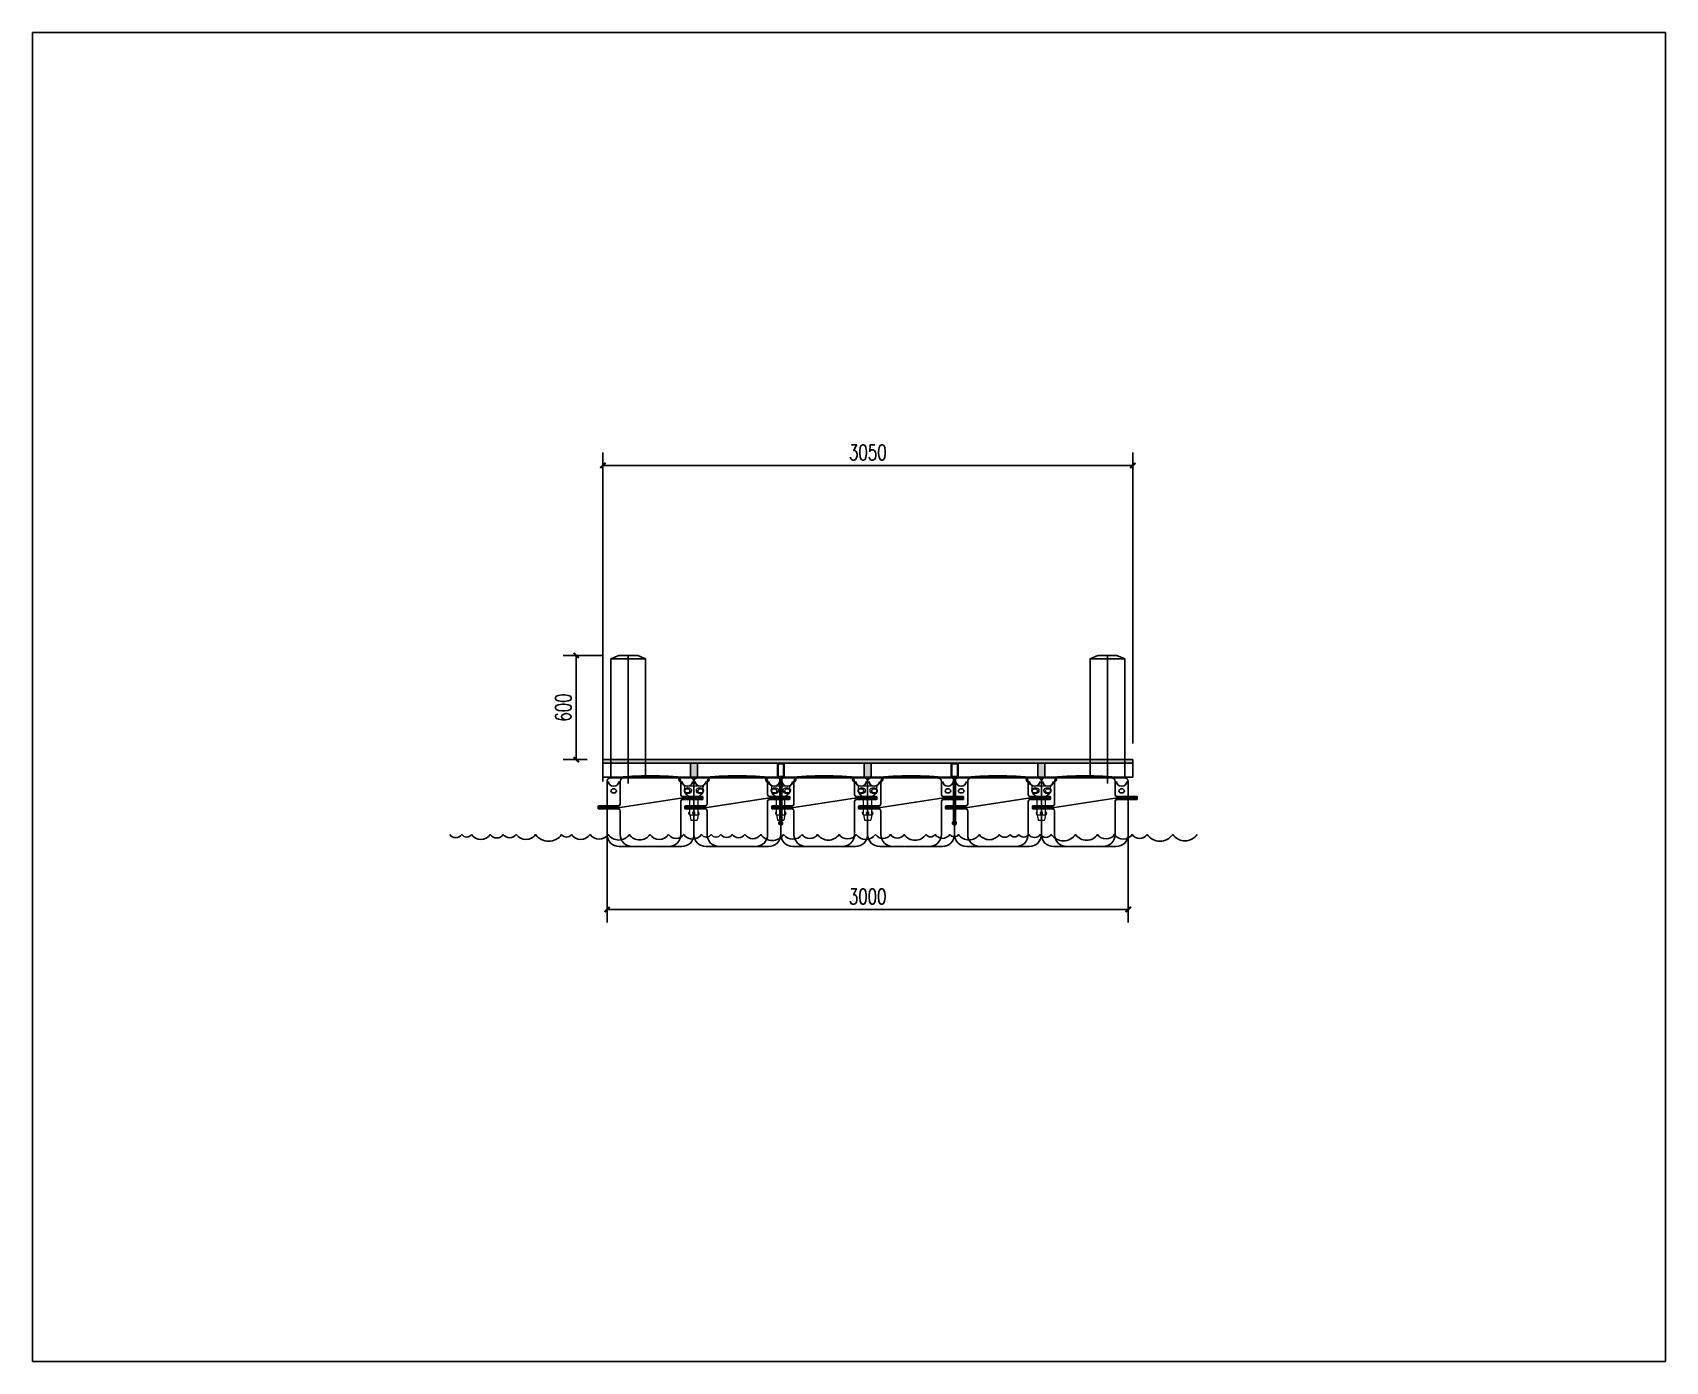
# Model space of a CAD drawing. Header units: millimetres. Extents: x -1822632 to -1305911, y 1206448 to 1536160.
# Drawn here: x -1776227 to -1766830, y 1231013 to 1238661 of the extents above; entities that cross this region are included whole.
import ezdxf

# ---------------------------------------------------------------- set-up
doc = ezdxf.new("R2010")
doc.units = ezdxf.units.MM
doc.header["$LTSCALE"] = 1000
doc.linetypes.add('DOTE', pattern=[2.42, 2, -0.2, 0.02, -0.2])
doc.layers.get('0').update_dxf_attribs({"linetype": 'CONTINUOUS'})
doc.layers.get('DEFPOINTS').update_dxf_attribs({"linetype": 'CONTINUOUS'})
for name, color, linetype in [('FT', 252, 'CONTINUOUS'), ('L-1', 1, 'CONTINUOUS'), ('PUB_DIM', 3, 'CONTINUOUS'), ('steel', 5, 'CONTINUOUS'), ('W- bollard系船栓', 4, 'CONTINUOUS'), ('木地板', 32, 'CONTINUOUS'), ('木龙骨', 25, 'CONTINUOUS'), ('栏杆', 16, 'CONTINUOUS'), ('短销钉', 253, 'CONTINUOUS')]:
    doc.layers.add(name, color=color, linetype=linetype)
doc.styles.add('_TCH_DIM_T3', font='SIMPLEX', dxfattribs={"width": 0.705882, "bigfont": 'GBCBIG'})
doc.dimstyles.new('_T&30', dxfattribs={"dimtxt": 89.25, "dimasz": 30, "dimexe": 75, "dimexo": 90, "dimgap": 30, "dimtad": 1, "dimdec": 0, "dimzin": 0, "dimdsep": 46, "dimtxsty": '_TCH_DIM_T3', "dimblk": 'ARCHTICK', "dimcen": 0.09, "dimclrt": 7, "dimazin": 2, "dimtfac": 1, "dimtdec": 0, "dimtix": 1, "dimtmove": 2, "dimatfit": 3, "dimfxl": 1, "dimtolj": 1, "dimtzin": 0, "dimarcsym": 0})

msp = doc.modelspace()

# ---------------------------------------------------------------- blocks, each defined once
blk = doc.blocks.new('dxd')
at = {"layer": '短销钉', "lineweight": 13}
for p, q in [((-85.7, 227.1), (-55.8, 200.2)), ((-79, 244.5), (79, 244.5)), ((-77.5, 244.5), (-77.5, 246.5)), ((-77.5, 246.5), (77.5, 246.5)), ((-52.5, 180.1), (-52.5, 192.7)), ((-42.5, 197.2), (42.5, 197.2)), ((52.5, 180.1), (52.5, 192.7)), ((85.7, 227.1), (55.8, 200.2)), ((77.5, 244.5), (77.5, 246.5)), ((-48.8, 152.9), (-27.7, 135.8)), ((-24, 30), (-24, 128)), ((-19.2, 132.8), (19.2, 132.8)), ((24, 30), (24, 128)), ((48.8, 152.9), (27.7, 135.8)), ((-29, 38.9), (-29, 45)), ((-26, 48), (-24, 48)), ((-24, 30), (24, 30)), ((-24, 30), (-18.4, 2)), ((-16, 0), (16, 0)), ((-6, 39), (-6, 44.3)), ((6, 39), (6, 44.3)), ((24, 30), (18.4, 2)), ((26, 48), (24, 48)), ((29, 38.9), (29, 45))]:
    blk.add_line(p, q, dxfattribs=at)
at = {"layer": '短销钉', "lineweight": 13, "ltscale": 0.1}
for p, q in [((-18.4, 2), (-18, 0)), ((-18, 0), (-16, 0)), ((16, 0), (18, 0)), ((18.4, 2), (18, 0))]:
    blk.add_line(p, q, dxfattribs=at)
at = {"layer": '短销钉', "lineweight": 13}
for centre, radius, start, end in [((-79, 234.5), 10, 90, 228.00092), ((0, -1254.1), 1502.6, 87.04345, 92.95655), ((-62.5, 192.7), 10, 0, 48.00092), ((62.5, 192.7), 10, 131.99908, 180), ((79, 234.5), 10, 311.99908, 90), ((-43.5, 170), 13.5, 126.56574, 231), ((-42.5, 160.6), 10, 184.14788, 231), ((-34.5, 185.6), 31.4, 236.13806, 303.55692), ((-34.5, 154.5), 31.4, 56.41658, 122.85309), ((-34, 128), 10, 0, 51), ((-25.5, 170), 13.5, 308.36964, 51.90106), ((25.5, 170), 13.5, 128.09894, 231.63036), ((34.5, 185.6), 31.4, 236.43853, 303.86649), ((34.5, 154.5), 31.3, 57.12872, 123.60194), ((34, 128), 10, 129, 180), ((42.5, 160.6), 10, 309, 355.85212), ((43.5, 170), 13.5, 309, 53.43426), ((-26, 45), 3, 90, 180), ((-16, 2.5), 2.5, 191.30993, 270), ((-3, 44.3), 3, 115.37693, 180), ((0, 38), 10, 64.62307, 115.37693), ((3, 44.3), 3, 0, 64.62307), ((16, 2.5), 2.5, 270, 348.69007), ((26, 45), 3, 0, 90)]:
    blk.add_arc(centre, radius, start, end, dxfattribs=at)
for centre, major_axis, start_param, end_param in [((-23, 38.9), (0, -9), 4.712389, 6.115737), ((0, 39), (0, 9), 1.570796, 4.712389)]:
    blk.add_ellipse(centre, major_axis=major_axis, ratio=0.666667, start_param=start_param, end_param=end_param, dxfattribs=at)
at = {"layer": '短销钉', "lineweight": 13, "extrusion": (0, 0, -1)}
blk.add_ellipse((23, 38.9), major_axis=(0, -9), ratio=0.666667, start_param=4.712389, end_param=6.115737, dxfattribs=at)
blk = doc.blocks.new('ft')
at = {"layer": 'FT'}
for p, q in [((-230, 395), (230, 395)), ((-208.5, 397), (208.2, 397)), ((-208.5, 397), (-208.5, 395)), ((208.2, 397), (208.2, 395)), ((-250, 234.5), (-250, 375)), ((-174.3, 244.5), (-174.3, 375)), ((174.3, 298.5), (174.3, 375)), ((184.3, 288.5), (298.1, 288.5)), ((250, 375), (250, 288.5)), ((-302, 225.5), (-174.3, 225.5)), ((-298, 234.5), (-184.3, 234.5)), ((-298, 216.5), (-184.3, 216.5)), ((-250, 70), (-250, 216.5)), ((174.3, 279.5), (-174.3, 225.5)), ((-174.3, 206.5), (-174.3, 70)), ((174.3, 279.5), (302.1, 279.5)), ((174.3, 260.5), (174.3, 70)), ((184.3, 270.5), (298.1, 270.5)), ((250, 270.5), (250, 70)), ((-180, 0), (180, 0))]:
    blk.add_line(p, q, dxfattribs=at)
at = {"layer": 'FT', "ltscale": 0.5}
for p, q in [((302.1, 284.5), (302.1, 274.5)), ((-302, 230.5), (-302, 220.5))]:
    blk.add_line(p, q, dxfattribs=at)
at = {"layer": 'FT'}
for centre, radius, start, end in [((-230, 375), 20, 90, 180), ((-0.2, -1768.5), 2175.5, 84.50426, 95.49574), ((-154.3, 375), 20, 90, 180), ((154.3, 375), 20, 0, 90), ((230, 375), 20, 0, 90), ((184.3, 298.5), 10, 180, 270), ((-298, 220.5), 4, 180, 270), ((-184.3, 244.5), 10, 270, 0), ((-184.3, 206.5), 10, 0, 90), ((184.3, 260.5), 10, 90, 180), ((298.1, 274.5), 4, 270, 0), ((-180, 70), 70, 180, 270), ((-104.3, 70), 70, 180, 270), ((104.3, 70), 70, 270, 0), ((180, 70), 70, 270, 0)]:
    blk.add_arc(centre, radius, start, end, dxfattribs=at)
at = {"layer": 'FT', "ltscale": 0.5}
for centre, start, end in [((298.1, 284.5), 0, 90), ((-298, 230.5), 90, 180)]:
    blk.add_arc(centre, 4, start, end, dxfattribs=at)
at = {"layer": 'FT', "extrusion": (0, 0, -1)}
blk.add_ellipse((-212.1, 375), major_axis=(-30.4, 0), ratio=0.921809, start_param=3.141593, end_param=6.283185, dxfattribs=at)
at = {"layer": 'FT'}
blk.add_ellipse((-212.1, 320.5), major_axis=(-16, 0), ratio=0.75, dxfattribs=at)
blk.add_ellipse((211.9, 375.4), major_axis=(30.4, 0.1), ratio=0.921809, start_param=3.141593, end_param=6.283185, dxfattribs=at)
at = {"layer": 'FT', "extrusion": (0, 0, -1)}
blk.add_ellipse((212.1, 320.5), major_axis=(16, 0), ratio=0.75, dxfattribs=at)
blk = doc.blocks.new('_ARCHTICK')
at = {"color": 0, "linetype": 'ByBlock', "const_width": 0.4}
blk.add_lwpolyline([(-0.5, -0.5), (0.5, 0.5)], dxfattribs=at)
blk = doc.blocks.new('*D241')
at = {"layer": 'DEFPOINTS', "color": 0, "transparency": 16777216}
for p in [(-1773098.4, 1235076.1), (-1772854.3, 1235076.1, 0), (-1772945.3, 1234476.3)]:
    blk.add_point(p, dxfattribs=at)
at = {"layer": 'steel', "color": 0, "lineweight": -2, "transparency": 16777216}
for p, q in [((-1772944.3, 1235076.1), (-1773173.4, 1235076.1)), ((-1773098.4, 1234476.3), (-1773098.4, 1235076.1)), ((-1773035.3, 1234476.3), (-1773173.4, 1234476.3))]:
    blk.add_line(p, q, dxfattribs=at)
at = {"layer": 'steel', "color": 0, "lineweight": -2, "transparency": 16777216, "xscale": 30, "yscale": 30, "zscale": 30}
for p, rotation in [((-1773098.4, 1235076.1), 90), ((-1773098.4, 1234476.3), 270)]:
    blk.add_blockref('_ARCHTICK', p, dxfattribs=dict(at, rotation=rotation))
at = {"layer": 'steel', "color": 7, "transparency": 16777216, "insert": (-1773173, 1234776.2), "char_height": 89.25, "attachment_point": 5, "rotation": 90, "style": '_TCH_DIM_T3'}
blk.add_mtext('\\A1;600', dxfattribs=at)
blk = doc.blocks.new('*U234')
at = {"layer": 'steel'}
h = blk.add_hatch(color=5, dxfattribs=at)
h.dxf.hatch_style = 1
h.paths.add_polyline_path([(-90, 136), (90, 136), (90, 131), (-90, 131)])
at = {"color": 5, "elevation": 0}
for points in [[(-6, -136), (6, -136), (6, 131), (-6, 131)], [(-10.5, -121), (10.5, -121), (10.5, -131), (-10.5, -131)], [(-9, -119), (9, -119), (9, -121), (-9, -121)], [(-5.5, -121), (5.5, -121), (5.5, -131), (-5.5, -131)]]:
    blk.add_lwpolyline(points, close=True, dxfattribs=at)
blk = doc.blocks.new('*U235')
at = {"layer": 'steel', "color": 0, "linetype": 'ByBlock', "lineweight": -2, "transparency": 16777216}
for p in [(0, 0), (1000, 0)]:
    blk.add_blockref('*U234', p, dxfattribs=at)
blk = doc.blocks.new('*D236')
at = {"layer": 'DEFPOINTS', "color": 0, "transparency": 16777216}
for p in [(-1769895.3, 1236169.8), (-1769895.3, 1234479.3), (-1772945.3, 1234260.6, 0)]:
    blk.add_point(p, dxfattribs=at)
at = {"layer": 'PUB_DIM', "color": 0, "lineweight": -2, "transparency": 16777216}
for p, q in [((-1772945.3, 1234350.6), (-1772945.3, 1236244.8)), ((-1769895.3, 1234569.3), (-1769895.3, 1236244.8)), ((-1772945.3, 1236169.8), (-1769895.3, 1236169.8))]:
    blk.add_line(p, q, dxfattribs=at)
at = {"layer": 'PUB_DIM', "color": 0, "lineweight": -2, "transparency": 16777216, "xscale": 30, "yscale": 30, "zscale": 30, "rotation": 180}
blk.add_blockref('_ARCHTICK', (-1772945.3, 1236169.8), dxfattribs=at)
at = {"layer": 'PUB_DIM', "color": 0, "lineweight": -2, "transparency": 16777216, "xscale": 30, "yscale": 30, "zscale": 30}
blk.add_blockref('_ARCHTICK', (-1769895.3, 1236169.8), dxfattribs=at)
at = {"layer": 'PUB_DIM', "color": 7, "transparency": 16777216, "insert": (-1771420.3, 1236244.4), "char_height": 89.25, "attachment_point": 5, "style": '_TCH_DIM_T3'}
blk.add_mtext('\\A1;3050', dxfattribs=at)
blk = doc.blocks.new('*D243')
at = {"layer": 'DEFPOINTS', "color": 0, "transparency": 16777216}
for p in [(-1769921.3, 1234246.5, 0), (-1772921.3, 1234127.8, 0), (-1769921.3, 1233613.9)]:
    blk.add_point(p, dxfattribs=at)
at = {"layer": 'PUB_DIM', "color": 0, "lineweight": -2, "transparency": 16777216}
for p, q in [((-1769921.3, 1234156.5), (-1769921.3, 1233538.9)), ((-1772921.3, 1234037.8), (-1772921.3, 1233538.9)), ((-1772921.3, 1233613.9), (-1769921.3, 1233613.9))]:
    blk.add_line(p, q, dxfattribs=at)
at = {"layer": 'PUB_DIM', "color": 0, "lineweight": -2, "transparency": 16777216, "xscale": 30, "yscale": 30, "zscale": 30, "rotation": 180}
blk.add_blockref('_ARCHTICK', (-1772921.3, 1233613.9), dxfattribs=at)
at = {"layer": 'PUB_DIM', "color": 0, "lineweight": -2, "transparency": 16777216, "xscale": 30, "yscale": 30, "zscale": 30}
blk.add_blockref('_ARCHTICK', (-1769921.3, 1233613.9), dxfattribs=at)
at = {"layer": 'PUB_DIM', "color": 7, "transparency": 16777216, "insert": (-1771421.3, 1233688.5), "char_height": 89.25, "attachment_point": 5, "style": '_TCH_DIM_T3'}
blk.add_mtext('\\A1;3000', dxfattribs=at)

# ---------------------------------------------------------------- dimensions: what is measured, and where the dimension line sits
at = {"layer": 'PUB_DIM'}
for base, p1, p2, picture, middle in [((-1769895.299, 1236169.803), (-1772945.299, 1234260.578, 0), (-1769895.299, 1234479.282), '*D236', (-1771420.299, 1236244.428)), ((-1769921.299, 1233613.882), (-1772921.299, 1234127.789, 0), (-1769921.299, 1234246.454, 0), '*D243', (-1771421.299, 1233688.507))]:
    dim = msp.add_linear_dim(base=base, p1=p1, p2=p2, dimstyle='_T&30', dxfattribs=at)
    dim.commit()
    dim.dimension.update_dxf_attribs({"geometry": picture, "text_midpoint": middle})
at = {"layer": 'steel'}
dim = msp.add_linear_dim(base=(-1773098.418, 1235076.097), p1=(-1772945.294, 1234476.284), p2=(-1772854.279, 1235076.097, 0), angle=90, dimstyle='_T&30', dxfattribs=at)
dim.commit()
dim.dimension.update_dxf_attribs({"geometry": '*D241', "text_midpoint": (-1773173.043, 1234776.19)})

# ---------------------------------------------------------------- hatches: boundary and pattern name
at = {"layer": '木地板'}
h = msp.add_hatch(dxfattribs=at)
h.set_pattern_fill('木纹01', color=256, scale=25, style=0)
h.set_pattern_definition([(0, (-2163964.32, 802615.14), (100, 100), [5, -95]), (0, (-2164034.32, 802625.14), (100, 100), [10, -90]), (0, (-2163969.32, 802630.14), (100, 100), [5, -95]), (0, (-2164029.32, 802640.14), (100, 100), [5, -95]), (0, (-2163969.32, 802645.14), (100, 100), [5, -95]), (0, (-2164024.32, 802650.14), (100, 100), [5, -95]), (0, (-2163969.32, 802655.14), (100, 100), [5, -95]), (0, (-2164024.32, 802665.14), (100, 100), [5, -55, 5, -35]), (0, (-2164024.32, 802675.14), (100, 100), [10, -50, 5, -35]), (0, (-2164029.32, 802690.14), (100, 100), [5, -15, 5, -40, 5, -30]), (0, (-2164034.32, 802700.14), (100, 100), [5, -20, 10, -65]), (0, (-2163969.32, 802705.14), (100, 100), [5, -95]), (0, (-2164034.32, 802710.14), (100, 100), [5, -25, 5, -65]), (45, (-2164044.316, 802615.14), (1e-14, 100), [14.1421, -127.279256]), (45, (-2163959.316, 802615.14), (1e-14, 100), [28.28427, -113.137086]), (45, (-2163959.316, 802665.14), (1e-14, 100), [7.071, -134.350356]), (45, (-2164044.316, 802675.14), (1e-14, 100), [21.2132, -120.208156]), (45, (-2163959.316, 802675.14), (1e-14, 100), [35.35534, -106.066016]), (45, (-2163959.316, 802690.14), (1e-14, 100), [21.2132, -120.208156]), (315, (-2163979.316, 802700.14), (100, -2e-14), [7.071, -134.350356]), (315, (-2164014.316, 802620.14), (100, -2e-14), [14.1421, -127.279256]), (315, (-2164009.316, 802660.14), (100, -2e-14), [14.1421, -127.279256]), (315, (-2163979.316, 802640.14), (100, -2e-14), [14.1421, -127.279256]), (315, (-2163984.316, 802680.14), (100, -2e-14), [14.1421, -127.279256]), (315, (-2163979.316, 802690.14), (100, -2e-14), [21.2132, -120.208156]), (315, (-2164004.316, 802630.14), (100, -2e-14), [21.2132, -120.208156]), (315, (-2163989.316, 802635.14), (100, -2e-14), [21.2132, -120.208156]), (315, (-2164004.316, 802670.14), (100, -2e-14), [21.2132, -120.208156]), (315, (-2163994.316, 802675.14), (100, -2e-14), [21.2132, -120.208156]), (26.565051, (-2164039.316, 802635.136), (100, 4e-08), [11.180339, -212.426458]), (26.565051, (-2163964.316, 802630.136), (100, 4e-08), [44.72136, -178.885438]), (26.565051, (-2163964.316, 802645.136), (100, 4e-08), [44.72136, -178.885438]), (26.565051, (-2163964.316, 802655.136), (100, 4e-08), [44.7214, -67, 22.361, -89.524398]), (26.565051, (-2163954.316, 802670.136), (100, 4e-08), [11.180339, -212.426458]), (26.565051, (-2164044.316, 802705.136), (100, 4e-08), [11.180339, -212.426458]), (26.565051, (-2163964.316, 802705.136), (100, 4e-08), [22.36068, -201.246118]), (333.434949, (-2163989.316, 802615.136), (100, -4e-08), [22.36068, -201.246118]), (333.434949, (-2164024.316, 802640.136), (100, -4e-08), [22.36068, -201.246118]), (333.434949, (-2164024.316, 802625.136), (100, -4e-08), [11.180339, -212.426118]), (333.434949, (-2164019.316, 802650.136), (100, -4e-08), [33.54102, -190.065778]), (333.434949, (-2163999.316, 802650.136), (100, -4e-08), [22.36068, -201.246118]), (333.434949, (-2163989.316, 802655.136), (100, -4e-08), [22.36068, -201.246118]), (333.434949, (-2164019.316, 802665.136), (100, -4e-08), [11.180339, -212.426118]), (333.434949, (-2164014.316, 802675.136), (100, -4e-08), [11.180339, -212.426118]), (333.434949, (-2163974.316, 802695.136), (100, -4e-08), [11.180339, -212.426118]), (333.434949, (-2163979.316, 802660.136), (100, -4e-08), [11.180339, -212.426118]), (333.434949, (-2164024.316, 802690.136), (100, -4e-08), [33.54102, -190.065778]), (333.434949, (-2164029.316, 802700.136), (100, -4e-08), [22.36068, -201.246118]), (333.434949, (-2163974.316, 802670.136), (100, -4e-08), [11.18, -100.62, 11.18, -100.626798]), (333.434949, (-2164004.316, 802690.136), (100, -4e-08), [22.36068, -201.246118]), (333.434949, (-2163999.316, 802700.136), (100, -4e-08), [22.36068, -201.246118]), (333.434949, (-2164029.316, 802710.136), (100, -4e-08), [22.36068, -201.246118]), (333.434949, (-2163999.316, 802710.136), (100, -4e-08), [22.36068, -201.246118])])
edge = h.paths.add_edge_path()
edge.add_line((-1769895.299, 1234476.289), (-1772945.294, 1234476.284))
edge.add_line((-1772945.294, 1234476.284), (-1772945.303, 1234456.284))
edge.add_line((-1772945.303, 1234456.284), (-1769895.299, 1234456.289))
at = {"layer": '木龙骨'}
h = msp.add_hatch(dxfattribs=at)
h.set_pattern_fill('木纹03', color=256, scale=20)
h.set_pattern_definition([(0, (-2158490.336, 803254.258), (40, 40), [2, -38]), (90, (-2158474.336, 803268.258), (-40, 40), [4, -36]), (45, (-2158482.336, 803264.258), (4e-15, 39.9996164), [2.828, -8.484, 2.828, -5.656, 19.8, -17]), (45, (-2158492.336, 803252.258), (4e-15, 40), [2.8284, -5.6568, 2.8284, -45.24]), (45, (-2158478.336, 803256.258), (4e-15, 40), [2.8284, -53.7401425]), (45, (-2158474.336, 803254.258), (4e-15, 40), [2.8284, -53.7401425]), (45, (-2158480.336, 803258.258), (4e-15, 40), [2.8284, -53.7401425]), (45, (-2158482.336, 803260.258), (4e-15, 40), [5.6568, -50.9117425]), (45, (-2158472.336, 803290.258), (4e-15, 40), [5.6568, -50.9117425]), (45, (-2158486.336, 803262.258), (4e-15, 40), [11.3136, -45.2549425]), (45, (-2158488.336, 803264.258), (4e-15, 40), [11.3136, -45.2549425]), (45, (-2158462.336, 803276.258), (4e-15, 40), [11.3136, -45.2549425]), (45, (-2158490.336, 803268.258), (4e-15, 40), [8.48528, -48.0832625]), (45, (-2158498.336, 803274.258), (4e-15, 40), [8.48528, -48.0832625]), (45, (-2158494.336, 803270.258), (4e-15, 40), [8.48528, -48.0832625]), (45, (-2158468.336, 803282.258), (4e-15, 40), [14.142136, -42.4264065]), (45, (-2158472.336, 803284.258), (4e-15, 40), [14.142136, -42.4264065]), (45, (-2158468.336, 803274.258), (4e-15, 40), [19.7989898, -36.7695526]), (26.5650512, (-2158486.336, 803258.258), (40, 2e-08), [4.4721356, -84.9705832]), (26.5650512, (-2158478.336, 803270.258), (40, 2e-08), [4.4721356, -84.9705832]), (26.5650512, (-2158480.336, 803266.258), (40, 2e-08), [4.4721356, -84.9705832]), (26.5650512, (-2158488.336, 803254.258), (40, 2e-08), [8.944272, -80.498447]), (26.5650512, (-2158480.336, 803272.258), (40, 2e-08), [13.4164078, -76.0263112]), (26.5650512, (-2158484.336, 803274.258), (40, 2e-08), [17.8885438, -71.5541753]), (26.5650512, (-2158488.336, 803276.258), (40, 2e-08), [17.8885438, -71.5541753]), (26.5650512, (-2158494.336, 803288.258), (40, 2e-08), [17.8885438, -71.5541753]), (26.5650512, (-2158494.336, 803284.258), (40, 2e-08), [22.36068, -67.082039]), (26.5650512, (-2158492.336, 803280.258), (40, 2e-08), [22.36068, -67.082039]), (63.4349488, (-2158478.336, 803264.258), (2e-09, 40), [4.4721356, -84.9705832]), (63.4349488, (-2158484.336, 803260.258), (2e-09, 40), [4.4721356, -84.9705832]), (63.4349488, (-2158490.336, 803254.258), (2e-09, 40), [8.944272, -80.498447]), (63.4349488, (-2158478.336, 803260.258), (2e-09, 40), [8.944272, -80.498447]), (63.4349488, (-2158494.336, 803252.258), (2e-09, 40), [13.4164078, -76.0263112]), (63.4349488, (-2158498.336, 803252.258), (2e-09, 40), [17.8885438, -71.5541753]), (63.4349488, (-2158462.336, 803254.258), (2e-09, 40), [17.8885438, -71.5541753]), (63.4349488, (-2158476.336, 803258.258), (2e-09, 40), [17.8885438, -71.5541753]), (63.4349488, (-2158468.336, 803254.258), (2e-09, 40), [22.36068, -67.082039]), (63.4349488, (-2158472.336, 803256.258), (2e-09, 40), [22.36068, -67.082039])])
h.paths.add_polyline_path([(-1770440.963, 1234456.097), (-1770400.963, 1234456.097), (-1770400.963, 1234376.097), (-1770440.963, 1234376.097)])
h.paths.add_polyline_path([(-1771440.963, 1234456.097), (-1771400.963, 1234456.097), (-1771400.963, 1234376.097), (-1771440.963, 1234376.097)])
h.paths.add_polyline_path([(-1772440.963, 1234456.097), (-1772400.963, 1234456.097), (-1772400.963, 1234376.097), (-1772440.963, 1234376.097)])

# ---------------------------------------------------------------- linework, layer by layer
at = {"color": 7}
msp.add_line((-1772853.799, 1234373.454, 0), (-1772903.799, 1234373.454, 0), dxfattribs=at)
at = {"layer": 'FT'}
for p, q in [((-1772900.549, 1234371.954, 0), (-1772900.549, 1234370.954, 0)), ((-1772442.199, 1234371.954, 0), (-1772442.199, 1234370.954, 0)), ((-1772921.299, 1234328.454, 0), (-1772921.299, 1234241.954, 0))]:
    msp.add_line(p, q, dxfattribs=at)
at = {"layer": 'FT', "ltscale": 0.5}
msp.add_line((-1772395.261, 1234315.704, 0), (-1772395.261, 1234310.704, 0), dxfattribs=at)
at = {"layer": 'L-1', "linetype": 'DOTE', "ltscale": 200}
for p, q in [((-1772799.279, 1235079.791, 0), (-1772799.279, 1234339.564, 0)), ((-1772799.279, 1235079.791, 0), (-1772799.279, 1234339.564, 0)), ((-1772799.279, 1235079.791, 0), (-1772799.279, 1234339.564, 0)), ((-1770041.314, 1235079.791, 0), (-1770041.314, 1234339.564, 0)), ((-1770041.314, 1235079.791, 0), (-1770041.314, 1234339.564, 0)), ((-1770041.314, 1235079.791, 0), (-1770041.314, 1234339.564, 0))]:
    msp.add_line(p, q, dxfattribs=at)
at = {"layer": 'PUB_DIM'}
msp.add_lwpolyline([(-1773826.987, 1234045.366, 0.52056705), (-1773757.495, 1234045.366, 0.52056705), (-1773701.858, 1234045.366, 0.52056705), (-1773593.339, 1234045.366, 0.52056705), (-1773518.481, 1234045.366, 0.52056705), (-1773444.408, 1234045.366, 0.52056705), (-1773332.26, 1234045.366, 0.52056705), (-1773182.752, 1234045.366, 0.52056705), (-1773126.279, 1234045.366, 0.52056705), (-1773019.191, 1234045.366, 0.52056705), (-1772914.49, 1234045.366, 0.52056705), (-1772793.027, 1234045.366, 0.52056705), (-1772674.519, 1234045.366, 0.52056705), (-1772567.49, 1234045.366, 0.52056705), (-1772479.897, 1234045.366, 0.52056705), (-1772377.707, 1234045.366, 0.52056705), (-1772322.189, 1234045.366, 0.52056705), (-1772265.93, 1234045.366, 0.52056705), (-1772200.393, 1234045.366, 0.52056705), (-1772128.289, 1234045.366, 0.52056705), (-1772035.764, 1234045.366, 0.52056705), (-1771904.789, 1234045.366, 0.52056705), (-1771798.489, 1234045.366, 0.52056705), (-1771709.581, 1234045.366, 0.52056705), (-1771586.12, 1234045.366, 0.52056705), (-1771487.9, 1234045.366, 0.52056705), (-1771375.817, 1234045.366, 0.52056705), (-1771289.93, 1234045.366, 0.52056705), (-1771211.142, 1234045.366, 0.52056705), (-1771085.486, 1234045.366, 0.52056705), (-1771032.645, 1234045.366, 0.52056705), (-1770948.168, 1234045.366, 0.52056705), (-1770897.86, 1234045.366, 0.52056705), (-1770778.296, 1234045.366, 0.52056705), (-1770663.661, 1234045.366, 0.52056705), (-1770601.957, 1234045.366, 0.52056705), (-1770550.627, 1234045.366, 0.52056705), (-1770493.751, 1234045.366, 0.52056705), (-1770427.613, 1234045.366, 0.52056705), (-1770364.474, 1234045.366, 0.52056705), (-1770224.164, 1234045.366, 0.52056705), (-1770097.44, 1234045.366, 0.52056705), (-1770000.973, 1234045.366, 0.52056705), (-1769899, 1234045.366, 0.52056705), (-1769812.903, 1234045.366, 0.52056705), (-1769665.71, 1234045.366, 0.52056705), (-1769524.882, 1234045.366, 0.52056705)], format="xyb", dxfattribs=at)
at = {"layer": 'steel', "elevation": 0}
msp.add_lwpolyline([(-1772945.299, 1234376.097), (-1769895.299, 1234376.097), (-1769895.299, 1234456.097), (-1772945.299, 1234456.097)], close=True, dxfattribs=at)
at = {"layer": 'steel'}
for points in [[(-1771940.963, 1234456.097), (-1771900.963, 1234456.097), (-1771900.963, 1234376.097), (-1771940.963, 1234376.097)], [(-1771936.963, 1234452.097), (-1771904.963, 1234452.097), (-1771904.963, 1234380.097), (-1771936.963, 1234380.097)], [(-1770940.963, 1234456.097), (-1770900.963, 1234456.097), (-1770900.963, 1234376.097), (-1770940.963, 1234376.097)], [(-1770936.963, 1234452.097), (-1770904.963, 1234452.097), (-1770904.963, 1234380.097), (-1770936.963, 1234380.097)]]:
    msp.add_lwpolyline(points, close=True, dxfattribs=at)
at = {"layer": 'W- bollard系船栓'}
msp.add_lwpolyline([(-1776227.388, 1238660.674), (-1766830.003, 1238660.674), (-1766830.003, 1231013.054), (-1776227.388, 1231013.054)], close=True, dxfattribs=at)
at = {"layer": '木地板'}
msp.add_line((-1769895.299, 1234456.289), (-1769895.299, 1234476.289), dxfattribs=at)
msp.add_lwpolyline([(-1769895.299, 1234476.289), (-1772945.294, 1234476.284), (-1772945.303, 1234456.284), (-1769895.299, 1234456.289)], dxfattribs=at)
at = {"layer": '木龙骨'}
for points in [[(-1772440.963, 1234456.097), (-1772400.963, 1234456.097), (-1772400.963, 1234376.097), (-1772440.963, 1234376.097)], [(-1771440.963, 1234456.097), (-1771400.963, 1234456.097), (-1771400.963, 1234376.097), (-1771440.963, 1234376.097)], [(-1770440.963, 1234456.097), (-1770400.963, 1234456.097), (-1770400.963, 1234376.097), (-1770440.963, 1234376.097)]]:
    msp.add_lwpolyline(points, close=True, dxfattribs=at)
at = {"layer": '栏杆'}
for p, q in [((-1772899.279, 1235056.097, 0), (-1772699.279, 1235056.097, 0)), ((-1769941.314, 1235056.097, 0), (-1770141.314, 1235056.097, 0))]:
    msp.add_line(p, q, dxfattribs=at)
at = {"layer": '栏杆', "elevation": 0}
for points in [[(-1772899.279, 1234376.097), (-1772699.279, 1234376.097), (-1772699.279, 1235056.097), (-1772744.279, 1235076.097), (-1772854.279, 1235076.097), (-1772899.279, 1235056.097)], [(-1769941.314, 1234376.097), (-1770141.314, 1234376.097), (-1770141.314, 1235056.097), (-1770096.314, 1235076.097), (-1769986.314, 1235076.097), (-1769941.314, 1235056.097)]]:
    msp.add_lwpolyline(points, close=True, dxfattribs=at)

# ---------------------------------------------------------------- block references
at = {"layer": 'FT'}
for p in [(-1772671.299, 1233975.954, 0), (-1772171.299, 1233975.954, 0), (-1771671.299, 1233975.954, 0), (-1771171.299, 1233975.954, 0), (-1770671.299, 1233975.954, 0), (-1770171.299, 1233975.954, 0)]:
    msp.add_blockref('ft', p, dxfattribs=at)
at = {"layer": 'steel'}
msp.add_blockref('*U235', (-1771921.632, 1234236.511, 0), dxfattribs=at)
at = {"layer": '短销钉'}
for p in [(-1772421.299, 1234127.789, 0), (-1771921.299, 1234127.789, 0), (-1771421.299, 1234127.789, 0), (-1770421.299, 1234127.789, 0)]:
    msp.add_blockref('dxd', p, dxfattribs=at)

msp.set_redraw_order([(e.dxf.handle, doc.entitydb.next_handle()) for e in msp.query("TEXT MTEXT ATTDEF DIMENSION ARC_DIMENSION")])  # texts and dimensions are drawn at this point

doc.saveas('drawing.dxf')
